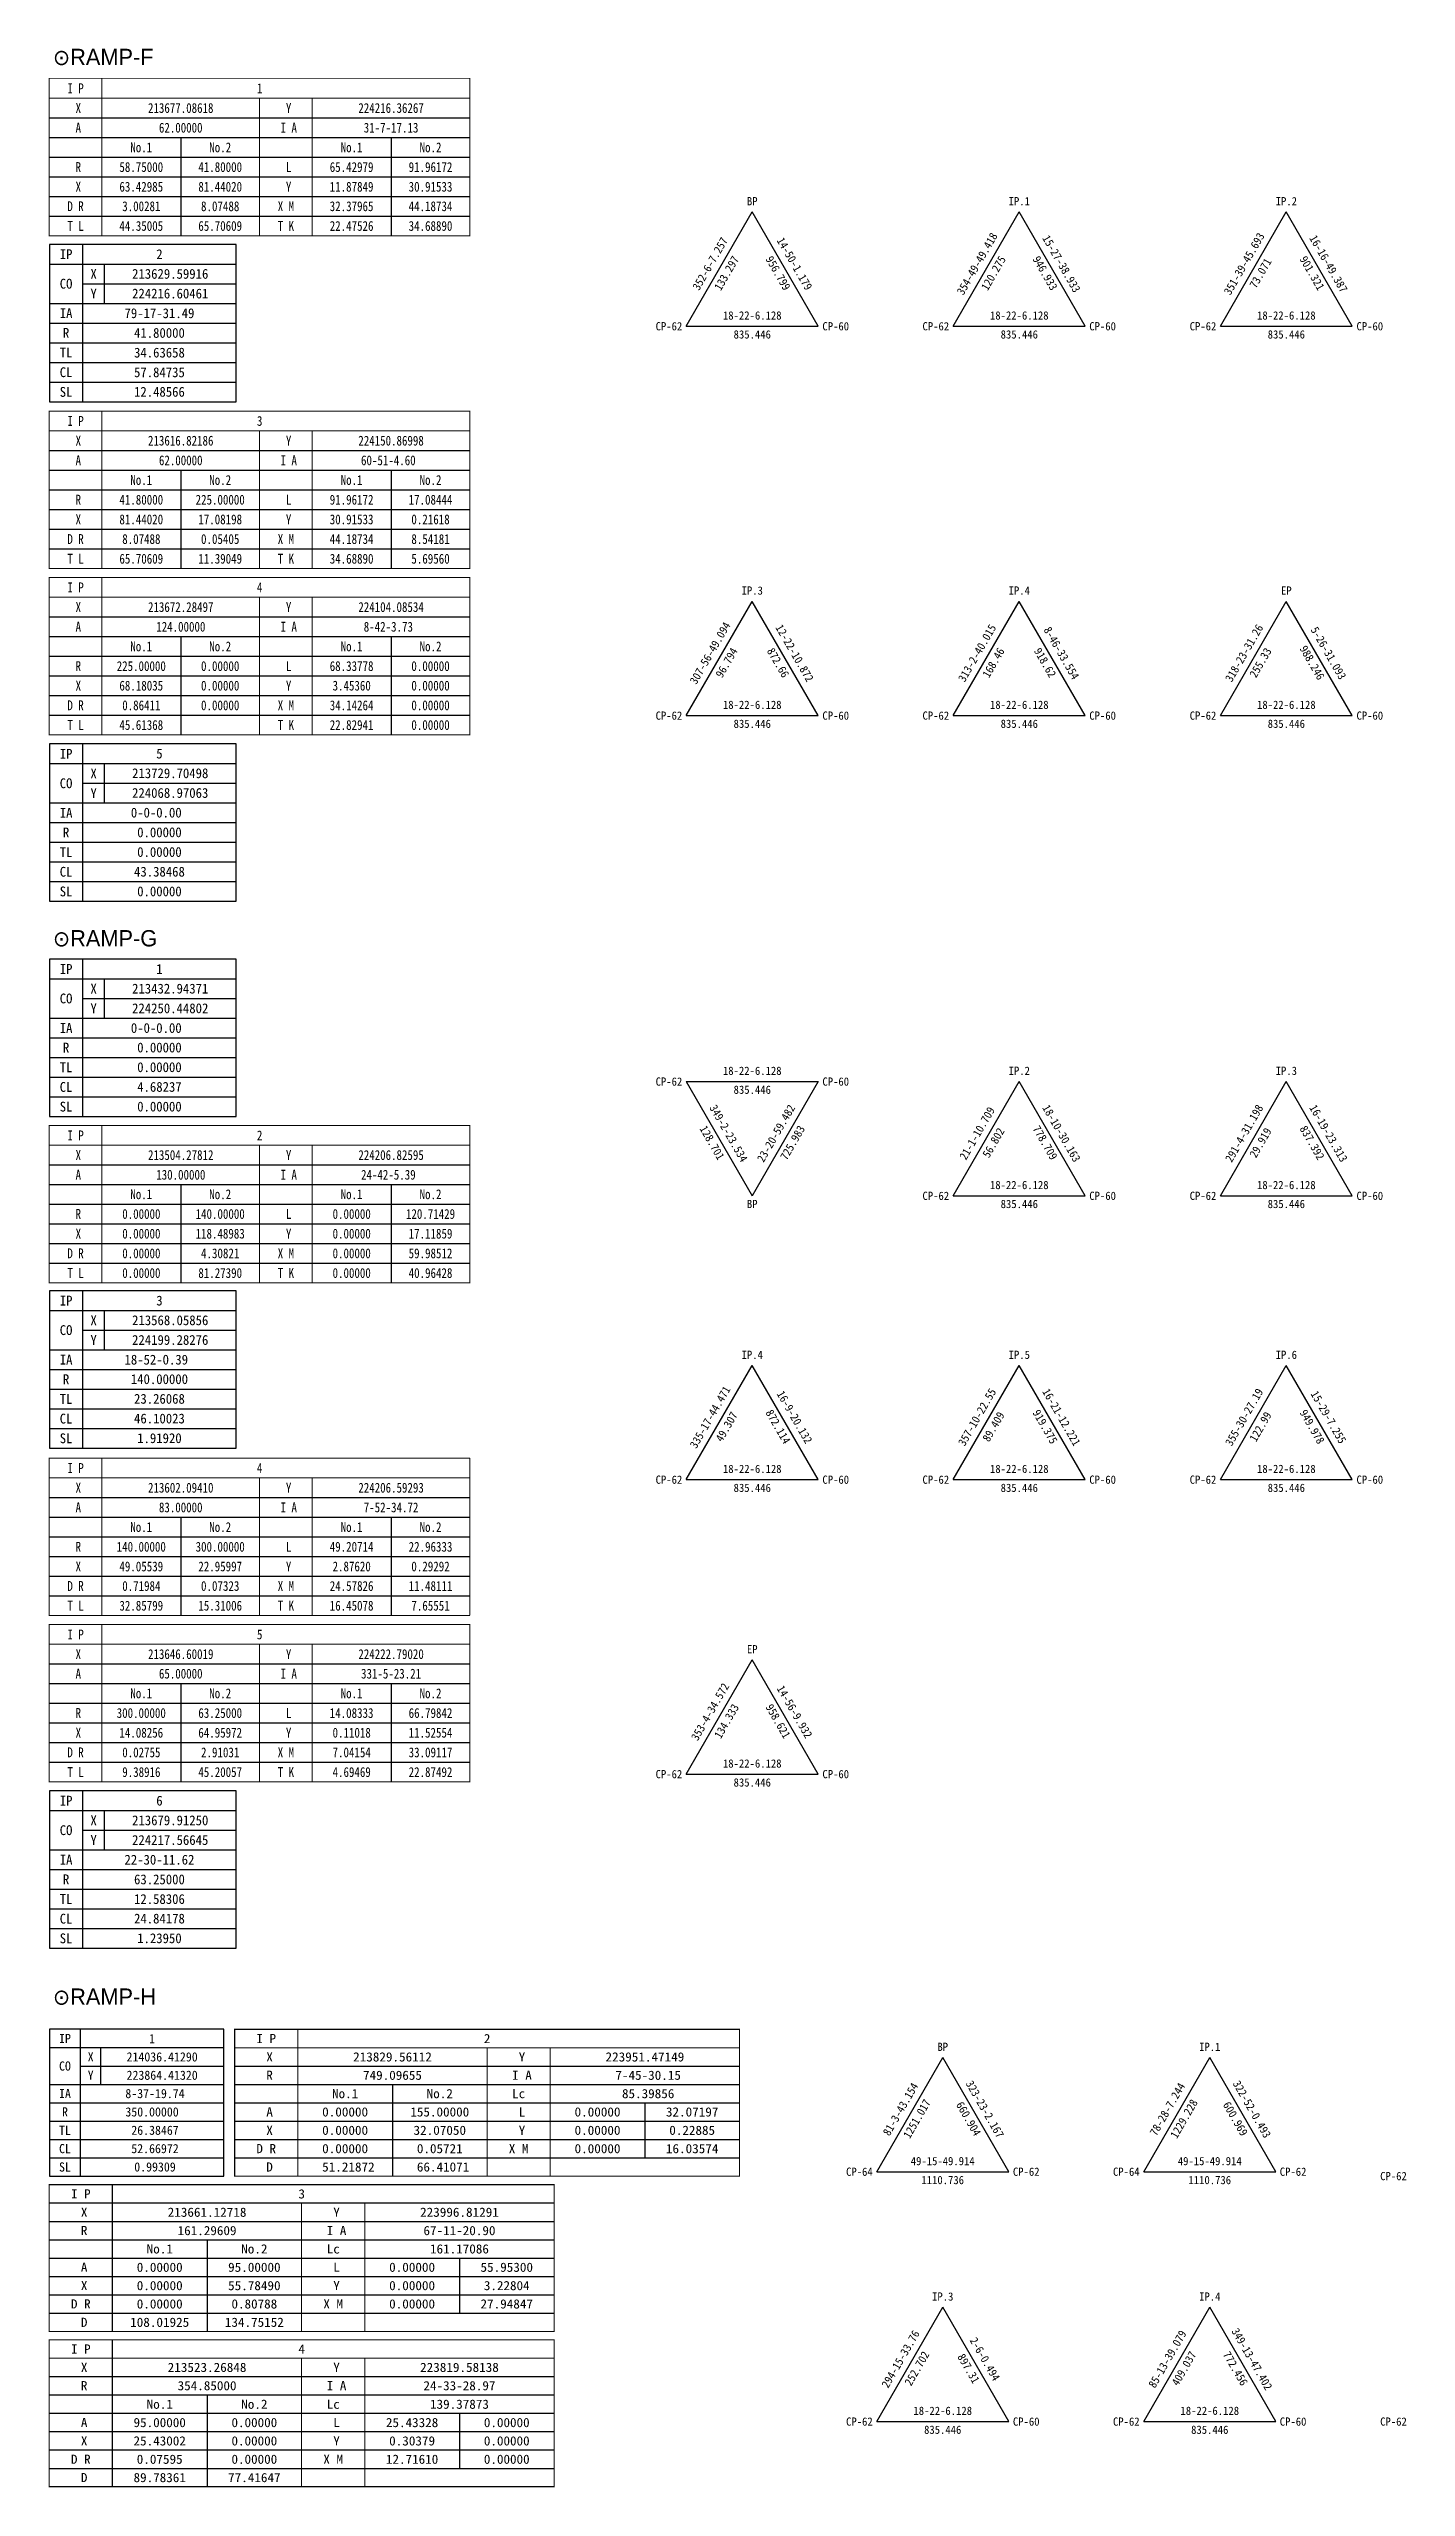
# Model space of a CAD drawing. Extents: x -2894 to -714, y 147 to 1611.
# Drawn here: x -2894 to -2087, y 162 to 1611 of the extents above; entities that cross this region are included whole.
import ezdxf
from ezdxf.enums import TextEntityAlignment as Align

# ---------------------------------------------------------------- set-up
doc = ezdxf.new("R2010")
doc.units = 0
doc.header["$MEASUREMENT"] = 0
for name, color, linetype in [('CA-ALGN-TBSM', 2, 'CONTINUOUS'), ('CA-DIML', 1, 'CONTINUOUS'), ('CA-DIMT', 3, 'CONTINUOUS'), ('CA-TABL-LIN1', 4, 'CONTINUOUS'), ('CA-TABL-LIN2', 1, 'CONTINUOUS'), ('CA-TABL-TEX2', 3, 'CONTINUOUS'), ('CZ-TEX1', 6, 'CONTINUOUS')]:
    doc.layers.add(name, color=color, linetype=linetype)
doc.styles.add('GHS', font='DotumChe.ttf')
doc.styles.add('GTXT', font='DotumChe.ttf')

msp = doc.modelspace()

# ---------------------------------------------------------------- texts
at = {"layer": 'CA-DIMT', "style": 'GHS'}
for s, p in [('BP', (-2476.1, 1516.6)), ('IP.1', (-2317.4, 1516.6)), ('IP.2', (-2158.7, 1516.6)), ('18-22-6.128', (-2476.1, 1448.7)), ('18-22-6.128', (-2317.4, 1448.7)), ('18-22-6.128', (-2158.7, 1448.7)), ('IP.3', (-2476.1, 1285.2)), ('IP.4', (-2317.4, 1285.2)), ('EP', (-2158.7, 1285.2)), ('18-22-6.128', (-2476.1, 1217.3)), ('18-22-6.128', (-2317.4, 1217.3)), ('18-22-6.128', (-2158.7, 1217.3)), ('18-22-6.128', (-2476.1, 999.8)), ('IP.2', (-2317.4, 999.8)), ('IP.3', (-2158.7, 999.8)), ('18-22-6.128', (-2317.4, 931.9)), ('18-22-6.128', (-2158.7, 931.9)), ('IP.4', (-2476.1, 831)), ('IP.5', (-2317.4, 831)), ('IP.6', (-2158.7, 831)), ('18-22-6.128', (-2476.1, 763.2)), ('18-22-6.128', (-2317.4, 763.2)), ('18-22-6.128', (-2158.7, 763.2)), ('EP', (-2476.1, 656)), ('18-22-6.128', (-2476.1, 588.1)), ('BP', (-2362.9, 419.7)), ('IP.1', (-2204.2, 419.7)), ('49-15-49.914', (-2362.9, 351.8)), ('49-15-49.914', (-2204.2, 351.8)), ('IP.3', (-2362.9, 271.3)), ('IP.4', (-2204.2, 271.3)), ('18-22-6.128', (-2362.9, 203.4)), ('18-22-6.128', (-2204.2, 203.4))]:
    msp.add_text(s, height=4.9, dxfattribs=at).set_placement(p, align=Align.BOTTOM_CENTER)
for s, rotation, p in [('352-6-7.257', 60, (-2497.8, 1481.4)), ('14-50-1.179', 300, (-2454.3, 1481.4)), ('354-49-49.418', 60, (-2339.1, 1481.4)), ('15-27-38.933', 300, (-2295.7, 1481.4)), ('351-39-45.693', 60, (-2180.4, 1481.4)), ('16-16-49.387', 300, (-2137, 1481.4)), ('307-56-49.094', 60, (-2497.8, 1250)), ('12-22-10.872', 300, (-2454.3, 1250)), ('313-2-40.015', 60, (-2339.1, 1250)), ('8-46-33.554', 300, (-2295.7, 1250)), ('318-23-31.26', 60, (-2180.4, 1250)), ('5-26-31.093', 300, (-2137, 1250)), ('349-2-23.534', 300, (-2493.5, 964.6)), ('23-20-59.482', 60, (-2458.6, 964.6)), ('21-1-10.709', 60, (-2339.1, 964.6)), ('18-10-30.163', 300, (-2295.7, 964.6)), ('291-4-31.198', 60, (-2180.4, 964.6)), ('16-19-23.313', 300, (-2137, 964.6)), ('335-17-44.471', 60, (-2497.8, 795.9)), ('16-9-20.132', 300, (-2454.3, 795.9)), ('357-10-22.55', 60, (-2339.1, 795.9)), ('16-21-12.221', 300, (-2295.7, 795.9)), ('355-30-27.19', 60, (-2180.4, 795.9)), ('15-29-7.255', 300, (-2137, 795.9)), ('353-4-34.572', 60, (-2497.8, 620.8)), ('14-56-9.932', 300, (-2454.3, 620.8)), ('81-3-43.154', 60, (-2384.6, 384.6)), ('323-23-2.167', 300, (-2341.2, 384.6)), ('78-28-7.244', 60, (-2226, 384.6)), ('322-52-0.493', 300, (-2182.5, 384.6)), ('294-15-33.76', 60, (-2384.6, 236.1)), ('2-6-0.494', 300, (-2341.2, 236.1)), ('85-13-39.079', 60, (-2226, 236.1)), ('349-13-47.402', 300, (-2182.5, 236.1))]:
    msp.add_text(s, height=4.9, rotation=rotation, dxfattribs=at).set_placement(p, align=Align.BOTTOM_CENTER)
for s, rotation, p in [('133.297', 60, (-2493.5, 1479)), ('956.799', 300, (-2458.6, 1479)), ('120.275', 60, (-2334.9, 1479)), ('946.933', 300, (-2299.9, 1479)), ('73.071', 60, (-2176.2, 1479)), ('901.321', 300, (-2141.2, 1479)), ('96.794', 60, (-2493.5, 1247.5)), ('872.66', 300, (-2458.6, 1247.5)), ('168.46', 60, (-2334.9, 1247.5)), ('918.62', 300, (-2299.9, 1247.5)), ('255.33', 60, (-2176.2, 1247.5)), ('988.246', 300, (-2141.2, 1247.5)), ('725.983', 60, (-2454.3, 962.2)), ('778.709', 300, (-2299.9, 962.2)), ('837.392', 300, (-2141.2, 962.2)), ('128.701', 300, (-2497.8, 962.2)), ('56.802', 60, (-2334.9, 962.2)), ('29.919', 60, (-2176.2, 962.2)), ('49.307', 60, (-2493.5, 793.4)), ('872.114', 300, (-2458.6, 793.4)), ('89.409', 60, (-2334.9, 793.4)), ('919.375', 300, (-2299.9, 793.4)), ('122.99', 60, (-2176.2, 793.4)), ('949.978', 300, (-2141.2, 793.4)), ('134.333', 60, (-2493.5, 618.4)), ('958.621', 300, (-2458.6, 618.4)), ('1251.017', 60, (-2380.4, 382.1)), ('1229.228', 60, (-2221.7, 382.1)), ('660.904', 300, (-2345.4, 382.1)), ('600.969', 300, (-2186.8, 382.1)), ('252.702', 60, (-2380.4, 233.7)), ('897.31', 300, (-2345.4, 233.7)), ('409.037', 60, (-2221.7, 233.7)), ('772.456', 300, (-2186.8, 233.7))]:
    msp.add_text(s, height=4.9, rotation=rotation, dxfattribs=at).set_placement(p, align=Align.TOP_CENTER)
for s, p in [('CP-62', (-2517.7, 1446.2)), ('CP-62', (-2359.1, 1446.2)), ('CP-62', (-2200.3, 1446.2)), ('CP-62', (-2517.7, 1214.8)), ('CP-62', (-2359.1, 1214.8)), ('CP-62', (-2200.3, 1214.8)), ('CP-62', (-2517.7, 997.3)), ('CP-62', (-2359.1, 929.4)), ('CP-62', (-2200.3, 929.4)), ('CP-62', (-2517.7, 760.7)), ('CP-62', (-2359.1, 760.7)), ('CP-62', (-2200.3, 760.7)), ('CP-62', (-2517.7, 585.7)), ('CP-64', (-2404.5, 349.4)), ('CP-64', (-2245.9, 349.4)), ('CP-62', (-2087.1, 346.8)), ('CP-62', (-2404.5, 200.9)), ('CP-62', (-2245.9, 200.9)), ('CP-62', (-2087.1, 200.9))]:
    msp.add_text(s, height=4.9, dxfattribs=at).set_placement(p, align=Align.MIDDLE_RIGHT)
for s, p in [('835.446', (-2476.1, 1443.8)), ('835.446', (-2317.4, 1443.8)), ('835.446', (-2158.7, 1443.8)), ('835.446', (-2476.1, 1212.4)), ('835.446', (-2317.4, 1212.4)), ('835.446', (-2158.7, 1212.4)), ('835.446', (-2476.1, 994.9)), ('BP', (-2476.1, 927)), ('835.446', (-2317.4, 927)), ('835.446', (-2158.7, 927)), ('835.446', (-2476.1, 758.3)), ('835.446', (-2317.4, 758.3)), ('835.446', (-2158.7, 758.3)), ('835.446', (-2476.1, 583.2)), ('1110.736', (-2362.9, 346.9)), ('1110.736', (-2204.2, 346.9)), ('835.446', (-2362.9, 198.5)), ('835.446', (-2204.2, 198.5))]:
    msp.add_text(s, height=4.9, dxfattribs=at).set_placement(p, align=Align.TOP_CENTER)
for s, p in [('CP-60', (-2434.4, 1446.2)), ('CP-60', (-2275.8, 1446.2)), ('CP-60', (-2117, 1446.2)), ('CP-60', (-2434.4, 1214.8)), ('CP-60', (-2275.8, 1214.8)), ('CP-60', (-2117, 1214.8)), ('CP-60', (-2434.4, 997.3)), ('CP-60', (-2275.8, 929.4)), ('CP-60', (-2117, 929.4)), ('CP-60', (-2434.4, 760.7)), ('CP-60', (-2275.8, 760.7)), ('CP-60', (-2117, 760.7)), ('CP-60', (-2434.4, 585.7)), ('CP-62', (-2321.2, 349.4)), ('CP-62', (-2162.6, 349.4)), ('CP-60', (-2321.2, 200.9)), ('CP-60', (-2162.6, 200.9))]:
    msp.add_text(s, height=4.9, dxfattribs=at).set_placement(p, align=Align.MIDDLE_LEFT)
at = {"layer": 'CA-TABL-TEX2', "style": 'GHS'}
for s, height, rotation, width, p, p2 in [('I P', 5.84, 0.0001, 0.814887, (-2883.1, 1584.7), (-2873.4, 1584.7)), ('1', 5.84, 0.0001, 0.814887, (-2770.5, 1584.7), (-2767.2, 1584.7)), (' A', 5.84, 0.0001, 0.814887, (-2881.5, 1561.3), (-2875, 1561.3)), (' X', 5.84, 0.0001, 0.814887, (-2881.5, 1573), (-2875, 1573)), ('213677.08618', 5.844, 0.0001, 0.814887, (-2835.2, 1573), (-2796.3, 1573)), ('62.00000', 5.84, 0.0001, 0.814887, (-2828.7, 1561.3), (-2802.8, 1561.3)), (' I A', 5.84, 0.0001, 0.814887, (-2759.7, 1561.3), (-2746.7, 1561.3)), (' Y', 5.84, 0.0001, 0.814887, (-2756.5, 1573), (-2750, 1573)), ('224216.36267', 5.844, 0.0001, 0.814887, (-2710.2, 1573), (-2671.3, 1573)), ('31-7-17.13', 5.84, 0.0001, 0.814887, (-2707, 1561.3), (-2674.5, 1561.3)), ('No.1', 5.84, 0.0001, 0.814887, (-2845.7, 1549.6), (-2832.7, 1549.6)), ('No.2', 5.84, 0.0001, 0.814887, (-2798.8, 1549.6), (-2785.8, 1549.6)), ('No.1', 5.84, 0.0001, 0.814887, (-2720.7, 1549.6), (-2707.7, 1549.6)), ('No.2', 5.84, 0.0001, 0.814887, (-2673.8, 1549.6), (-2660.8, 1549.6)), (' R', 5.84, 0.0001, 0.814887, (-2881.5, 1537.9), (-2875, 1537.9)), ('58.75000', 5.84, 0.0001, 0.814887, (-2852.2, 1537.9), (-2826.2, 1537.9)), ('41.80000', 5.84, 0.0001, 0.814887, (-2805.3, 1537.9), (-2779.3, 1537.9)), (' L', 5.84, 0.0001, 0.814887, (-2756.5, 1537.9), (-2750, 1537.9)), ('65.42979', 5.84, 0.0001, 0.814887, (-2727.2, 1537.9), (-2701.2, 1537.9)), ('91.96172', 5.84, 0.0001, 0.814887, (-2680.3, 1537.9), (-2654.3, 1537.9)), (' X', 5.84, 0.0001, 0.814887, (-2881.5, 1526.2), (-2875, 1526.2)), ('63.42985', 5.84, 0.0001, 0.814887, (-2852.2, 1526.2), (-2826.2, 1526.2)), ('81.44020', 5.84, 0.0001, 0.814887, (-2805.3, 1526.2), (-2779.3, 1526.2)), (' Y', 5.84, 0.0001, 0.814887, (-2756.5, 1526.2), (-2750, 1526.2)), ('11.87849', 5.84, 0.0001, 0.814887, (-2727.2, 1526.2), (-2701.2, 1526.2)), ('30.91533', 5.84, 0.0001, 0.814887, (-2680.3, 1526.2), (-2654.3, 1526.2)), ('T L', 5.84, 0.0001, 0.814887, (-2883.1, 1502.9), (-2873.4, 1502.9)), ('D R', 5.84, 0.0001, 0.814887, (-2883.1, 1514.6), (-2873.4, 1514.6)), ('44.35005', 5.84, 0.0001, 0.814887, (-2852.2, 1502.9), (-2826.2, 1502.9)), ('3.00281', 5.84, 0.0001, 0.814887, (-2850.5, 1514.6), (-2827.8, 1514.6)), ('65.70609', 5.84, 0.0001, 0.814887, (-2805.3, 1502.9), (-2779.3, 1502.9)), ('8.07488', 5.84, 0.0001, 0.814887, (-2803.7, 1514.6), (-2780.9, 1514.6)), ('X M', 5.84, 0.0001, 0.814887, (-2758.1, 1514.6), (-2748.4, 1514.6)), ('T K', 5.84, 0.0001, 0.814887, (-2758.1, 1502.9), (-2748.4, 1502.9)), ('32.37965', 5.84, 0.0001, 0.814887, (-2727.2, 1514.6), (-2701.2, 1514.6)), ('22.47526', 5.84, 0.0001, 0.814887, (-2727.2, 1502.9), (-2701.2, 1502.9)), ('44.18734', 5.84, 0.0001, 0.814887, (-2680.3, 1514.6), (-2654.3, 1514.6)), ('34.68890', 5.84, 0.0001, 0.814887, (-2680.3, 1502.9), (-2654.3, 1502.9)), ('I P', 5.84, 0.0001, 0.814887, (-2883.1, 1387), (-2873.4, 1387)), ('3', 5.84, 0.0001, 0.814887, (-2770.5, 1387), (-2767.2, 1387)), (' X', 5.84, 0.0001, 0.814887, (-2881.5, 1375.3), (-2875, 1375.3)), ('213616.82186', 5.844, 0.0001, 0.814887, (-2835.2, 1375.3), (-2796.3, 1375.3)), (' Y', 5.84, 0.0001, 0.814887, (-2756.5, 1375.3), (-2750, 1375.3)), ('224150.86998', 5.844, 0.0001, 0.814887, (-2710.2, 1375.3), (-2671.3, 1375.3)), (' A', 5.84, 0.0001, 0.814887, (-2881.5, 1363.6), (-2875, 1363.6)), ('62.00000', 5.84, 0.0001, 0.814887, (-2828.7, 1363.6), (-2802.8, 1363.6)), (' I A', 5.84, 0.0001, 0.814887, (-2759.7, 1363.6), (-2746.7, 1363.6)), ('60-51-4.60 ', 5.844, 0.0001, 0.814887, (-2708.6, 1363.6), (-2672.9, 1363.6)), ('No.1', 5.84, 0.0001, 0.814887, (-2845.7, 1351.9), (-2832.7, 1351.9)), ('No.2', 5.84, 0.0001, 0.814887, (-2798.8, 1351.9), (-2785.8, 1351.9)), ('No.1', 5.84, 0.0001, 0.814887, (-2720.7, 1351.9), (-2707.7, 1351.9)), ('No.2', 5.84, 0.0001, 0.814887, (-2673.8, 1351.9), (-2660.8, 1351.9)), (' X', 5.84, 0.0001, 0.814887, (-2881.5, 1328.5), (-2875, 1328.5)), (' R', 5.84, 0.0001, 0.814887, (-2881.5, 1340.2), (-2875, 1340.2)), ('41.80000', 5.84, 0.0001, 0.814887, (-2852.2, 1340.2), (-2826.2, 1340.2)), ('81.44020', 5.84, 0.0001, 0.814887, (-2852.2, 1328.5), (-2826.2, 1328.5)), ('225.00000', 5.84, 0.0001, 0.814887, (-2806.9, 1340.2), (-2777.7, 1340.2)), ('17.08198', 5.84, 0.0001, 0.814887, (-2805.3, 1328.5), (-2779.3, 1328.5)), (' Y', 5.84, 0.0001, 0.814887, (-2756.5, 1328.5), (-2750, 1328.5)), (' L', 5.84, 0.0001, 0.814887, (-2756.5, 1340.2), (-2750, 1340.2)), ('30.91533', 5.84, 0.0001, 0.814887, (-2727.2, 1328.5), (-2701.2, 1328.5)), ('91.96172', 5.84, 0.0001, 0.814887, (-2727.2, 1340.2), (-2701.2, 1340.2)), ('17.08444', 5.84, 0.0001, 0.814887, (-2680.3, 1340.2), (-2654.3, 1340.2)), ('0.21618', 5.84, 0.0001, 0.814887, (-2678.7, 1328.5), (-2655.9, 1328.5)), ('D R', 5.84, 0.0001, 0.814887, (-2883.1, 1316.8), (-2873.4, 1316.8)), ('8.07488', 5.84, 0.0001, 0.814887, (-2850.5, 1316.8), (-2827.8, 1316.8)), ('0.05405', 5.84, 0.0001, 0.814887, (-2803.7, 1316.8), (-2780.9, 1316.8)), ('X M', 5.84, 0.0001, 0.814887, (-2758.1, 1316.8), (-2748.4, 1316.8)), ('44.18734', 5.84, 0.0001, 0.814887, (-2727.2, 1316.8), (-2701.2, 1316.8)), ('8.54181', 5.84, 0.0001, 0.814887, (-2678.7, 1316.8), (-2655.9, 1316.8)), ('T L', 5.84, 0.0001, 0.814887, (-2883.1, 1305.1), (-2873.4, 1305.1)), ('65.70609', 5.84, 0.0001, 0.814887, (-2852.2, 1305.1), (-2826.2, 1305.1)), ('11.39049', 5.84, 0.0001, 0.814887, (-2805.3, 1305.1), (-2779.3, 1305.1)), ('T K', 5.84, 0.0001, 0.814887, (-2758.1, 1305.1), (-2748.4, 1305.1)), ('34.68890', 5.84, 0.0001, 0.814887, (-2727.2, 1305.1), (-2701.2, 1305.1)), ('5.69560', 5.84, 0.0001, 0.814887, (-2678.7, 1305.1), (-2655.9, 1305.1)), ('I P', 5.84, 0.0001, 0.814887, (-2883.1, 1288.1), (-2873.4, 1288.1)), ('4', 5.84, 0.0001, 0.814887, (-2770.5, 1288.1), (-2767.2, 1288.1)), (' X', 5.84, 0.0001, 0.814887, (-2881.5, 1276.4), (-2875, 1276.4)), ('213672.28497', 5.844, 0.0001, 0.814887, (-2835.2, 1276.4), (-2796.3, 1276.4)), (' Y', 5.84, 0.0001, 0.814887, (-2756.5, 1276.4), (-2750, 1276.4)), ('224104.08534', 5.844, 0.0001, 0.814887, (-2710.2, 1276.4), (-2671.3, 1276.4)), (' A', 5.84, 0.0001, 0.814887, (-2881.5, 1264.7), (-2875, 1264.7)), ('124.00000', 5.84, 0.0001, 0.814887, (-2830.3, 1264.7), (-2801.1, 1264.7)), (' I A', 5.84, 0.0001, 0.814887, (-2759.7, 1264.7), (-2746.7, 1264.7)), ('8-42-3.73 ', 5.84, 0.0001, 0.814887, (-2707, 1264.7), (-2674.5, 1264.7)), (' R', 5.84, 0.0001, 0.814887, (-2881.5, 1241.3), (-2875, 1241.3)), ('225.00000', 5.84, 0.0001, 0.814887, (-2853.8, 1241.3), (-2824.6, 1241.3)), ('No.1', 5.84, 0.0001, 0.814887, (-2845.7, 1253), (-2832.7, 1253)), ('0.00000', 5.84, 0.0001, 0.814887, (-2803.7, 1241.3), (-2780.9, 1241.3)), ('No.2', 5.84, 0.0001, 0.814887, (-2798.8, 1253), (-2785.8, 1253)), (' L', 5.84, 0.0001, 0.814887, (-2756.5, 1241.3), (-2750, 1241.3)), ('68.33778', 5.84, 0.0001, 0.814887, (-2727.2, 1241.3), (-2701.2, 1241.3)), ('No.1', 5.84, 0.0001, 0.814887, (-2720.7, 1253), (-2707.7, 1253)), ('0.00000', 5.84, 0.0001, 0.814887, (-2678.7, 1241.3), (-2655.9, 1241.3)), ('No.2', 5.84, 0.0001, 0.814887, (-2673.8, 1253), (-2660.8, 1253)), (' X', 5.84, 0.0001, 0.814887, (-2881.5, 1229.7), (-2875, 1229.7)), ('68.18035', 5.84, 0.0001, 0.814887, (-2852.2, 1229.7), (-2826.2, 1229.7)), ('0.00000', 5.84, 0.0001, 0.814887, (-2803.7, 1229.7), (-2780.9, 1229.7)), (' Y', 5.84, 0.0001, 0.814887, (-2756.5, 1229.7), (-2750, 1229.7)), ('3.45360', 5.84, 0.0001, 0.814887, (-2725.5, 1229.7), (-2702.8, 1229.7)), ('0.00000', 5.84, 0.0001, 0.814887, (-2678.7, 1229.7), (-2655.9, 1229.7)), ('D R', 5.84, 0.0001, 0.814887, (-2883.1, 1218), (-2873.4, 1218)), ('0.86411', 5.84, 0.0001, 0.814887, (-2850.5, 1218), (-2827.8, 1218)), ('0.00000', 5.84, 0.0001, 0.814887, (-2803.7, 1218), (-2780.9, 1218)), ('X M', 5.84, 0.0001, 0.814887, (-2758.1, 1218), (-2748.4, 1218)), ('34.14264', 5.84, 0.0001, 0.814887, (-2727.2, 1218), (-2701.2, 1218)), ('0.00000', 5.84, 0.0001, 0.814887, (-2678.7, 1218), (-2655.9, 1218)), ('T L', 5.84, 0.0001, 0.814887, (-2883.1, 1206.3), (-2873.4, 1206.3)), ('45.61368', 5.84, 0.0001, 0.814887, (-2852.2, 1206.3), (-2826.2, 1206.3)), ('T K', 5.84, 0.0001, 0.814887, (-2758.1, 1206.3), (-2748.4, 1206.3)), ('22.82941', 5.84, 0.0001, 0.814887, (-2727.2, 1206.3), (-2701.2, 1206.3)), ('0.00000', 5.84, 0.0001, 0.814887, (-2678.7, 1206.3), (-2655.9, 1206.3)), ('I P', 5.84, 0.0001, 0.814887, (-2883.1, 962.4), (-2873.4, 962.4)), (' X', 5.84, 0.0001, 0.814887, (-2881.5, 950.7), (-2875, 950.7)), ('213504.27812', 5.844, 0.0001, 0.814887, (-2835.2, 950.7), (-2796.3, 950.7)), ('2', 5.84, 0.0001, 0.814887, (-2770.5, 962.4), (-2767.2, 962.4)), (' Y', 5.84, 0.0001, 0.814887, (-2756.5, 950.7), (-2750, 950.7)), ('224206.82595', 5.844, 0.0001, 0.814887, (-2710.2, 950.7), (-2671.3, 950.7)), (' A', 5.84, 0.0001, 0.814887, (-2881.5, 939), (-2875, 939)), ('130.00000', 5.84, 0.0001, 0.814887, (-2830.3, 939), (-2801.1, 939)), (' I A', 5.84, 0.0001, 0.814887, (-2759.7, 939), (-2746.7, 939)), ('24-42-5.39 ', 5.844, 0.0001, 0.814887, (-2708.6, 939), (-2672.9, 939)), ('No.1', 5.84, 0.0001, 0.814887, (-2845.7, 927.4), (-2832.7, 927.4)), ('No.2', 5.84, 0.0001, 0.814887, (-2798.8, 927.4), (-2785.8, 927.4)), ('No.1', 5.84, 0.0001, 0.814887, (-2720.7, 927.4), (-2707.7, 927.4)), ('No.2', 5.84, 0.0001, 0.814887, (-2673.8, 927.4), (-2660.8, 927.4)), (' R', 5.84, 0.0001, 0.814887, (-2881.5, 915.7), (-2875, 915.7)), ('0.00000', 5.84, 0.0001, 0.814887, (-2850.5, 915.7), (-2827.8, 915.7)), ('140.00000', 5.84, 0.0001, 0.814887, (-2806.9, 915.7), (-2777.7, 915.7)), (' L', 5.84, 0.0001, 0.814887, (-2756.5, 915.7), (-2750, 915.7)), ('0.00000', 5.84, 0.0001, 0.814887, (-2725.5, 915.7), (-2702.8, 915.7)), ('120.71429', 5.84, 0.0001, 0.814887, (-2681.9, 915.7), (-2652.7, 915.7)), (' X', 5.84, 0.0001, 0.814887, (-2881.5, 904), (-2875, 904)), ('0.00000', 5.84, 0.0001, 0.814887, (-2850.5, 904), (-2827.8, 904)), ('118.48983', 5.84, 0.0001, 0.814887, (-2806.9, 904), (-2777.7, 904)), (' Y', 5.84, 0.0001, 0.814887, (-2756.5, 904), (-2750, 904)), ('0.00000', 5.84, 0.0001, 0.814887, (-2725.5, 904), (-2702.8, 904)), ('17.11859', 5.84, 0.0001, 0.814887, (-2680.3, 904), (-2654.3, 904)), ('T L', 5.84, 0.0001, 0.814887, (-2883.1, 880.6), (-2873.4, 880.6)), ('D R', 5.84, 0.0001, 0.814887, (-2883.1, 892.3), (-2873.4, 892.3)), ('0.00000', 5.84, 0.0001, 0.814887, (-2850.5, 892.3), (-2827.8, 892.3)), ('0.00000', 5.84, 0.0001, 0.814887, (-2850.5, 880.6), (-2827.8, 880.6)), ('81.27390', 5.84, 0.0001, 0.814887, (-2805.3, 880.6), (-2779.3, 880.6)), ('4.30821', 5.84, 0.0001, 0.814887, (-2803.7, 892.3), (-2780.9, 892.3)), ('X M', 5.84, 0.0001, 0.814887, (-2758.1, 892.3), (-2748.4, 892.3)), ('T K', 5.84, 0.0001, 0.814887, (-2758.1, 880.6), (-2748.4, 880.6)), ('0.00000', 5.84, 0.0001, 0.814887, (-2725.5, 892.3), (-2702.8, 892.3)), ('0.00000', 5.84, 0.0001, 0.814887, (-2725.5, 880.6), (-2702.8, 880.6)), ('59.98512', 5.84, 0.0001, 0.814887, (-2680.3, 892.3), (-2654.3, 892.3)), ('40.96428', 5.84, 0.0001, 0.814887, (-2680.3, 880.6), (-2654.3, 880.6)), ('I P', 5.84, 0.0001, 0.814887, (-2883.1, 764.7), (-2873.4, 764.7)), ('4', 5.84, 0.0001, 0.814887, (-2770.5, 764.7), (-2767.2, 764.7)), (' X', 5.84, 0.0001, 0.814887, (-2881.5, 753), (-2875, 753)), ('213602.09410', 5.844, 0.0001, 0.814887, (-2835.2, 753), (-2796.3, 753)), (' Y', 5.84, 0.0001, 0.814887, (-2756.5, 753), (-2750, 753)), ('224206.59293', 5.844, 0.0001, 0.814887, (-2710.2, 753), (-2671.3, 753)), (' A', 5.84, 0.0001, 0.814887, (-2881.5, 741.3), (-2875, 741.3)), ('83.00000', 5.84, 0.0001, 0.814887, (-2828.7, 741.3), (-2802.8, 741.3)), (' I A', 5.84, 0.0001, 0.814887, (-2759.7, 741.3), (-2746.7, 741.3)), ('7-52-34.72', 5.84, 0.0001, 0.814887, (-2707, 741.3), (-2674.5, 741.3)), ('No.1', 5.84, 0.0001, 0.814887, (-2845.7, 729.6), (-2832.7, 729.6)), ('No.2', 5.84, 0.0001, 0.814887, (-2798.8, 729.6), (-2785.8, 729.6)), ('No.1', 5.84, 0.0001, 0.814887, (-2720.7, 729.6), (-2707.7, 729.6)), ('No.2', 5.84, 0.0001, 0.814887, (-2673.8, 729.6), (-2660.8, 729.6)), (' X', 5.84, 0.0001, 0.814887, (-2881.5, 706.2), (-2875, 706.2)), (' R', 5.84, 0.0001, 0.814887, (-2881.5, 717.9), (-2875, 717.9)), ('140.00000', 5.84, 0.0001, 0.814887, (-2853.8, 717.9), (-2824.6, 717.9)), ('49.05539', 5.84, 0.0001, 0.814887, (-2852.2, 706.2), (-2826.2, 706.2)), ('300.00000', 5.84, 0.0001, 0.814887, (-2806.9, 717.9), (-2777.7, 717.9)), ('22.95997', 5.84, 0.0001, 0.814887, (-2805.3, 706.2), (-2779.3, 706.2)), (' Y', 5.84, 0.0001, 0.814887, (-2756.5, 706.2), (-2750, 706.2)), (' L', 5.84, 0.0001, 0.814887, (-2756.5, 717.9), (-2750, 717.9)), ('49.20714', 5.84, 0.0001, 0.814887, (-2727.2, 717.9), (-2701.2, 717.9)), ('2.87620', 5.84, 0.0001, 0.814887, (-2725.5, 706.2), (-2702.8, 706.2)), ('22.96333', 5.84, 0.0001, 0.814887, (-2680.3, 717.9), (-2654.3, 717.9)), ('0.29292', 5.84, 0.0001, 0.814887, (-2678.7, 706.2), (-2655.9, 706.2)), ('D R', 5.84, 0.0001, 0.814887, (-2883.1, 694.6), (-2873.4, 694.6)), ('0.71984', 5.84, 0.0001, 0.814887, (-2850.5, 694.6), (-2827.8, 694.6)), ('0.07323', 5.84, 0.0001, 0.814887, (-2803.7, 694.6), (-2780.9, 694.6)), ('X M', 5.84, 0.0001, 0.814887, (-2758.1, 694.6), (-2748.4, 694.6)), ('24.57826', 5.84, 0.0001, 0.814887, (-2727.2, 694.6), (-2701.2, 694.6)), ('11.48111', 5.84, 0.0001, 0.814887, (-2680.3, 694.6), (-2654.3, 694.6)), ('T L', 5.84, 0.0001, 0.814887, (-2883.1, 682.9), (-2873.4, 682.9)), ('32.85799', 5.84, 0.0001, 0.814887, (-2852.2, 682.9), (-2826.2, 682.9)), ('15.31006', 5.84, 0.0001, 0.814887, (-2805.3, 682.9), (-2779.3, 682.9)), ('T K', 5.84, 0.0001, 0.814887, (-2758.1, 682.9), (-2748.4, 682.9)), ('16.45078', 5.84, 0.0001, 0.814887, (-2727.2, 682.9), (-2701.2, 682.9)), ('7.65551', 5.84, 0.0001, 0.814887, (-2678.7, 682.9), (-2655.9, 682.9)), ('I P', 5.84, 0.0001, 0.814887, (-2883.1, 665.8), (-2873.4, 665.8)), ('5', 5.84, 0.0001, 0.814887, (-2770.5, 665.8), (-2767.2, 665.8)), (' X', 5.84, 0.0001, 0.814887, (-2881.5, 654.1), (-2875, 654.1)), ('213646.60019', 5.844, 0.0001, 0.814887, (-2835.2, 654.1), (-2796.3, 654.1)), (' Y', 5.84, 0.0001, 0.814887, (-2756.5, 654.1), (-2750, 654.1)), ('224222.79020', 5.844, 0.0001, 0.814887, (-2710.2, 654.1), (-2671.3, 654.1)), (' A', 5.84, 0.0001, 0.814887, (-2881.5, 642.5), (-2875, 642.5)), ('65.00000', 5.84, 0.0001, 0.814887, (-2828.7, 642.5), (-2802.8, 642.5)), (' I A', 5.84, 0.0001, 0.814887, (-2759.7, 642.5), (-2746.7, 642.5)), ('331-5-23.21', 5.844, 0.0001, 0.814887, (-2708.6, 642.5), (-2672.9, 642.5)), (' R', 5.84, 0.0001, 0.814887, (-2881.5, 619.1), (-2875, 619.1)), ('300.00000', 5.84, 0.0001, 0.814887, (-2853.8, 619.1), (-2824.6, 619.1)), ('No.1', 5.84, 0.0001, 0.814887, (-2845.7, 630.8), (-2832.7, 630.8)), ('63.25000', 5.84, 0.0001, 0.814887, (-2805.3, 619.1), (-2779.3, 619.1)), ('No.2', 5.84, 0.0001, 0.814887, (-2798.8, 630.8), (-2785.8, 630.8)), (' L', 5.84, 0.0001, 0.814887, (-2756.5, 619.1), (-2750, 619.1)), ('14.08333', 5.84, 0.0001, 0.814887, (-2727.2, 619.1), (-2701.2, 619.1)), ('No.1', 5.84, 0.0001, 0.814887, (-2720.7, 630.8), (-2707.7, 630.8)), ('66.79842', 5.84, 0.0001, 0.814887, (-2680.3, 619.1), (-2654.3, 619.1)), ('No.2', 5.84, 0.0001, 0.814887, (-2673.8, 630.8), (-2660.8, 630.8)), (' X', 5.84, 0.0001, 0.814887, (-2881.5, 607.4), (-2875, 607.4)), ('14.08256', 5.84, 0.0001, 0.814887, (-2852.2, 607.4), (-2826.2, 607.4)), ('64.95972', 5.84, 0.0001, 0.814887, (-2805.3, 607.4), (-2779.3, 607.4)), (' Y', 5.84, 0.0001, 0.814887, (-2756.5, 607.4), (-2750, 607.4)), ('0.11018', 5.84, 0.0001, 0.814887, (-2725.5, 607.4), (-2702.8, 607.4)), ('11.52554', 5.84, 0.0001, 0.814887, (-2680.3, 607.4), (-2654.3, 607.4)), ('D R', 5.84, 0.0001, 0.814887, (-2883.1, 595.7), (-2873.4, 595.7)), ('0.02755', 5.84, 0.0001, 0.814887, (-2850.5, 595.7), (-2827.8, 595.7)), ('2.91031', 5.84, 0.0001, 0.814887, (-2803.7, 595.7), (-2780.9, 595.7)), ('X M', 5.84, 0.0001, 0.814887, (-2758.1, 595.7), (-2748.4, 595.7)), ('7.04154', 5.84, 0.0001, 0.814887, (-2725.5, 595.7), (-2702.8, 595.7)), ('33.09117', 5.84, 0.0001, 0.814887, (-2680.3, 595.7), (-2654.3, 595.7)), ('T L', 5.84, 0.0001, 0.814887, (-2883.1, 584), (-2873.4, 584)), ('9.38916', 5.84, 0.0001, 0.814887, (-2850.5, 584), (-2827.8, 584)), ('45.20057', 5.84, 0.0001, 0.814887, (-2805.3, 584), (-2779.3, 584)), ('T K', 5.84, 0.0001, 0.814887, (-2758.1, 584), (-2748.4, 584)), ('4.69469', 5.84, 0.0001, 0.814887, (-2725.5, 584), (-2702.8, 584)), ('22.87492', 5.84, 0.0001, 0.814887, (-2680.3, 584), (-2654.3, 584)), ('I P', 5.45, 360, 1.047712, (-2770.8, 425.8), (-2759.1, 425.8)), (' X', 5.45, 360, 1.047712, (-2768.8, 414.9), (-2761, 414.9)), ('213829.56112', 5.455, 360, 1.047712, (-2713.3, 414.9), (-2666.5, 414.9)), ('2', 5.45, 360, 1.047712, (-2635.6, 425.8), (-2631.7, 425.8)), (' Y', 5.45, 360, 1.047712, (-2618.8, 414.9), (-2611, 414.9)), ('223951.47149', 5.455, 360, 1.047712, (-2563.3, 414.9), (-2516.5, 414.9)), (' R', 5.45, 360, 1.047712, (-2768.8, 404), (-2761, 404)), ('749.09655', 5.45, 360, 1.047712, (-2707.4, 404), (-2672.4, 404)), (' I A', 5.45, 360, 1.047712, (-2622.7, 404), (-2607.1, 404)), (' 7-45-30.15', 5.455, 360, 1.047712, (-2561.3, 404), (-2518.5, 404)), ('No.1', 5.45, 360, 1.047712, (-2725.8, 393.1), (-2710.3, 393.1)), ('No.2', 5.45, 360, 1.047712, (-2669.6, 393.1), (-2654, 393.1)), ('Lc', 5.45, 360, 1.047712, (-2618.8, 393.1), (-2611, 393.1)), (' 85.39856', 5.45, 360, 1.047712, (-2557.4, 393.1), (-2522.4, 393.1)), (' A', 5.45, 360, 1.047712, (-2768.8, 382.2), (-2761, 382.2)), ('0.00000', 5.45, 360, 1.047712, (-2731.7, 382.2), (-2704.4, 382.2)), ('155.00000', 5.45, 360, 1.047712, (-2679.3, 382.2), (-2644.3, 382.2)), (' L', 5.45, 360, 1.047712, (-2618.8, 382.2), (-2611, 382.2)), ('0.00000', 5.45, 360, 1.047712, (-2581.7, 382.2), (-2554.4, 382.2)), ('32.07197', 5.45, 360, 1.047712, (-2527.4, 382.2), (-2496.2, 382.2)), ('D R', 5.45, 360, 1.047712, (-2770.8, 360.4), (-2759.1, 360.4)), (' X', 5.45, 360, 1.047712, (-2768.8, 371.3), (-2761, 371.3)), ('0.00000', 5.45, 360, 1.047712, (-2731.7, 371.3), (-2704.4, 371.3)), ('0.00000', 5.45, 360, 1.047712, (-2731.7, 360.4), (-2704.4, 360.4)), ('32.07050', 5.45, 360, 1.047712, (-2677.4, 371.3), (-2646.2, 371.3)), ('0.05721', 5.45, 360, 1.047712, (-2675.4, 360.4), (-2648.2, 360.4)), ('X M', 5.45, 360, 1.047712, (-2620.8, 360.4), (-2609.1, 360.4)), (' Y', 5.45, 360, 1.047712, (-2618.8, 371.3), (-2611, 371.3)), ('0.00000', 5.45, 360, 1.047712, (-2581.7, 371.3), (-2554.4, 371.3)), ('0.00000', 5.45, 360, 1.047712, (-2581.7, 360.4), (-2554.4, 360.4)), ('16.03574', 5.45, 360, 1.047712, (-2527.4, 360.4), (-2496.2, 360.4)), ('0.22885', 5.45, 360, 1.047712, (-2525.4, 371.3), (-2498.2, 371.3)), (' D', 5.45, 360, 1.047712, (-2768.8, 349.5), (-2761, 349.5)), (' 51.21872', 5.45, 360, 1.047712, (-2735.6, 349.5), (-2700.5, 349.5)), (' 66.41071', 5.45, 360, 1.047712, (-2679.3, 349.5), (-2644.3, 349.5)), ('I P', 5.45, 360, 1.047712, (-2881, 333.5), (-2869.3, 333.5)), ('3', 5.45, 360, 1.047712, (-2745.8, 333.5), (-2741.9, 333.5)), (' X', 5.45, 360, 1.047712, (-2879, 322.6), (-2871.2, 322.6)), ('213661.12718', 5.455, 360, 1.047712, (-2823.5, 322.6), (-2776.7, 322.6)), (' Y', 5.45, 360, 1.047712, (-2729, 322.6), (-2721.2, 322.6)), ('223996.81291', 5.455, 360, 1.047712, (-2673.5, 322.6), (-2626.7, 322.6)), (' R', 5.45, 360, 1.047712, (-2879, 311.7), (-2871.2, 311.7)), ('No.1', 5.45, 360, 1.047712, (-2836, 300.8), (-2820.4, 300.8)), ('161.29609', 5.45, 360, 1.047712, (-2817.6, 311.7), (-2782.6, 311.7)), ('No.2', 5.45, 360, 1.047712, (-2779.8, 300.8), (-2764.2, 300.8)), (' I A', 5.45, 360, 1.047712, (-2732.9, 311.7), (-2717.3, 311.7)), ('Lc', 5.45, 360, 1.047712, (-2729, 300.8), (-2721.2, 300.8)), ('67-11-20.90', 5.455, 360, 1.047712, (-2671.5, 311.7), (-2628.7, 311.7)), ('161.17086', 5.45, 360, 1.047712, (-2667.6, 300.8), (-2632.6, 300.8)), (' A', 5.45, 360, 1.047712, (-2879, 289.9), (-2871.2, 289.9)), ('0.00000', 5.45, 360, 1.047712, (-2841.9, 289.9), (-2814.6, 289.9)), ('95.00000', 5.45, 360, 1.047712, (-2787.6, 289.9), (-2756.4, 289.9)), (' L', 5.45, 360, 1.047712, (-2729, 289.9), (-2721.2, 289.9)), ('0.00000', 5.45, 360, 1.047712, (-2691.9, 289.9), (-2664.6, 289.9)), ('55.95300', 5.45, 360, 1.047712, (-2637.6, 289.9), (-2606.4, 289.9)), (' X', 5.45, 360, 1.047712, (-2879, 279), (-2871.2, 279)), ('0.00000', 5.45, 360, 1.047712, (-2841.9, 279), (-2814.6, 279)), ('55.78490', 5.45, 360, 1.047712, (-2787.6, 279), (-2756.4, 279)), (' Y', 5.45, 360, 1.047712, (-2729, 279), (-2721.2, 279)), ('0.00000', 5.45, 360, 1.047712, (-2691.9, 279), (-2664.6, 279)), ('3.22804', 5.45, 360, 1.047712, (-2635.6, 279), (-2608.4, 279)), ('D R', 5.45, 360, 1.047712, (-2881, 268.1), (-2869.3, 268.1)), (' D', 5.45, 360, 1.047712, (-2879, 257.2), (-2871.2, 257.2)), ('108.01925', 5.45, 360, 1.047712, (-2845.8, 257.2), (-2810.7, 257.2)), ('0.00000', 5.45, 360, 1.047712, (-2841.9, 268.1), (-2814.6, 268.1)), ('134.75152', 5.45, 360, 1.047712, (-2789.5, 257.2), (-2754.5, 257.2)), ('0.80788', 5.45, 360, 1.047712, (-2785.6, 268.1), (-2758.4, 268.1)), ('X M', 5.45, 360, 1.047712, (-2731, 268.1), (-2719.3, 268.1)), ('0.00000', 5.45, 360, 1.047712, (-2691.9, 268.1), (-2664.6, 268.1)), ('27.94847', 5.45, 360, 1.047712, (-2637.6, 268.1), (-2606.4, 268.1)), ('I P', 5.45, 360, 1.047712, (-2881, 241.3), (-2869.3, 241.3)), ('4', 5.45, 360, 1.047712, (-2745.8, 241.3), (-2741.9, 241.3)), (' X', 5.45, 360, 1.047712, (-2879, 230.4), (-2871.2, 230.4)), ('213523.26848', 5.455, 360, 1.047712, (-2823.5, 230.4), (-2776.7, 230.4)), (' Y', 5.45, 360, 1.047712, (-2729, 230.4), (-2721.2, 230.4)), ('223819.58138', 5.455, 360, 1.047712, (-2673.5, 230.4), (-2626.7, 230.4)), (' R', 5.45, 360, 1.047712, (-2879, 219.5), (-2871.2, 219.5)), ('354.85000', 5.45, 360, 1.047712, (-2817.6, 219.5), (-2782.6, 219.5)), (' I A', 5.45, 360, 1.047712, (-2732.9, 219.5), (-2717.3, 219.5)), ('24-33-28.97', 5.455, 360, 1.047712, (-2671.5, 219.5), (-2628.7, 219.5)), (' A', 5.45, 360, 1.047712, (-2879, 197.6), (-2871.2, 197.6)), ('95.00000', 5.45, 360, 1.047712, (-2843.8, 197.6), (-2812.7, 197.6)), ('No.1', 5.45, 360, 1.047712, (-2836, 208.5), (-2820.4, 208.5)), ('0.00000', 5.45, 360, 1.047712, (-2785.6, 197.6), (-2758.4, 197.6)), ('No.2', 5.45, 360, 1.047712, (-2779.8, 208.5), (-2764.2, 208.5)), ('Lc', 5.45, 360, 1.047712, (-2729, 208.5), (-2721.2, 208.5)), (' L', 5.45, 360, 1.047712, (-2729, 197.6), (-2721.2, 197.6)), ('25.43328', 5.45, 360, 1.047712, (-2693.8, 197.6), (-2662.7, 197.6)), ('139.37873', 5.45, 360, 1.047712, (-2667.6, 208.5), (-2632.6, 208.5)), ('0.00000', 5.45, 360, 1.047712, (-2635.6, 197.6), (-2608.4, 197.6)), (' X', 5.45, 360, 1.047712, (-2879, 186.7), (-2871.2, 186.7)), ('25.43002', 5.45, 360, 1.047712, (-2843.8, 186.7), (-2812.7, 186.7)), ('0.00000', 5.45, 360, 1.047712, (-2785.6, 186.7), (-2758.4, 186.7)), (' Y', 5.45, 360, 1.047712, (-2729, 186.7), (-2721.2, 186.7)), ('0.30379', 5.45, 360, 1.047712, (-2691.9, 186.7), (-2664.6, 186.7)), ('0.00000', 5.45, 360, 1.047712, (-2635.6, 186.7), (-2608.4, 186.7)), ('D R', 5.45, 360, 1.047712, (-2881, 175.8), (-2869.3, 175.8)), ('0.07595', 5.45, 360, 1.047712, (-2841.9, 175.8), (-2814.6, 175.8)), ('0.00000', 5.45, 360, 1.047712, (-2785.6, 175.8), (-2758.4, 175.8)), ('X M', 5.45, 360, 1.047712, (-2731, 175.8), (-2719.3, 175.8)), ('12.71610', 5.45, 360, 1.047712, (-2693.8, 175.8), (-2662.7, 175.8)), ('0.00000', 5.45, 360, 1.047712, (-2635.6, 175.8), (-2608.4, 175.8)), (' D', 5.45, 360, 1.047712, (-2879, 164.9), (-2871.2, 164.9)), ('89.78361', 5.45, 360, 1.047712, (-2843.8, 164.9), (-2812.7, 164.9)), ('77.41647', 5.45, 360, 1.047712, (-2787.6, 164.9), (-2756.4, 164.9))]:
    msp.add_text(s, height=height, rotation=rotation, dxfattribs=dict(at, width=width)).set_placement(p, p2, align=Align.FIT)
at = {"layer": 'CZ-TEX1', "char_height": 9.672, "width": 89.598, "attachment_point": 1, "style": 'GHS'}
for s, insert in [('\\fﾵﾸ\uffbf\ufff2ￃﾼ|b0|i0|c129|p49;⊙RAMP-F', (-2891.7, 1611.1)), ('\\fﾵﾸ\uffbf\ufff2ￃﾼ|b0|i0|c129|p49;⊙RAMP-G', (-2891.7, 1087.3)), ('\\fﾵﾸ\uffbf\ufff2ￃﾼ|b0|i0|c129|p49;⊙RAMP-H', (-2891.7, 458.3))]:
    msp.add_mtext(s, dxfattribs=dict(at, insert=insert))

# ---------------------------------------------------------------- blocks, each defined once
blk = doc.blocks.new('CACTCRV')
at = {"layer": 'CA-TABL-LIN1'}
blk.add_line((-15.25, -20), (-15.25, 20), dxfattribs=at)
blk.add_lwpolyline([(-23.75, -20), (23.75, -20), (23.75, 20), (-23.75, 20)], close=True, dxfattribs=at)
at = {"layer": 'CA-TABL-LIN2'}
for p, q in [((-23.75, 15), (23.75, 15)), ((-9.75, 5), (-9.75, 15)), ((-15.25, 10), (23.75, 10)), ((-23.75, 5), (23.75, 5)), ((-23.75, 0), (23.75, 0)), ((-23.75, -5), (23.75, -5)), ((-23.75, -10), (23.75, -10)), ((-23.75, -15), (23.75, -15))]:
    blk.add_line(p, q, dxfattribs=at)
at = {"layer": 'CA-TABL-TEX2', "style": 'GTXT'}
for s, p in [('IP', (-19.5, 17.5)), ('X', (-12.5, 12.5)), ('CO', (-19.5, 10)), ('Y', (-12.5, 7.5)), ('IA', (-19.5, 2.5)), ('R', (-19.5, -2.5)), ('TL', (-19.5, -7.5)), ('CL', (-19.5, -12.5)), ('SL', (-19.5, -17.5))]:
    blk.add_text(s, height=2.5, dxfattribs=at).set_placement(p, align=Align.MIDDLE_CENTER)
at = {"layer": 'CA-TABL-TEX2', "style": 'GTXT', "flags": 4}
for tag, p in [('IPNO', (4.25, 17.5)), ('COX', (7, 12.5)), ('COY', (7, 7.5)), ('IA', (4.25, 2.5)), ('R', (4.25, -2.5)), ('TL', (4.25, -7.5)), ('CL', (4.25, -12.5)), ('SL', (4.25, -17.5))]:
    blk.add_attdef(tag, text='', height=2.5, dxfattribs=at).set_placement(p, align=Align.MIDDLE)

# ---------------------------------------------------------------- linework, layer by layer
at = {"layer": 'CA-DIML'}
for p, q in [((-2515.3, 1446.2), (-2476.1, 1514.1)), ((-2436.9, 1446.2), (-2476.1, 1514.1)), ((-2356.6, 1446.2), (-2317.4, 1514.1)), ((-2278.2, 1446.2), (-2317.4, 1514.1)), ((-2197.9, 1446.2), (-2158.7, 1514.1)), ((-2119.5, 1446.2), (-2158.7, 1514.1)), ((-2515.3, 1446.2), (-2436.9, 1446.2)), ((-2356.6, 1446.2), (-2278.2, 1446.2)), ((-2197.9, 1446.2), (-2119.5, 1446.2)), ((-2515.3, 1214.8), (-2476.1, 1282.7)), ((-2436.9, 1214.8), (-2476.1, 1282.7)), ((-2356.6, 1214.8), (-2317.4, 1282.7)), ((-2278.2, 1214.8), (-2317.4, 1282.7)), ((-2197.9, 1214.8), (-2158.7, 1282.7)), ((-2119.5, 1214.8), (-2158.7, 1282.7)), ((-2515.3, 1214.8), (-2436.9, 1214.8)), ((-2356.6, 1214.8), (-2278.2, 1214.8)), ((-2197.9, 1214.8), (-2119.5, 1214.8)), ((-2515.3, 997.3), (-2476.1, 929.4)), ((-2515.3, 997.3), (-2436.9, 997.3)), ((-2436.9, 997.3), (-2476.1, 929.4)), ((-2356.6, 929.4), (-2317.4, 997.3)), ((-2278.2, 929.4), (-2317.4, 997.3)), ((-2197.9, 929.4), (-2158.7, 997.3)), ((-2119.5, 929.4), (-2158.7, 997.3)), ((-2356.6, 929.4), (-2278.2, 929.4)), ((-2197.9, 929.4), (-2119.5, 929.4)), ((-2515.3, 760.7), (-2476.1, 828.6)), ((-2436.9, 760.7), (-2476.1, 828.6)), ((-2356.6, 760.7), (-2317.4, 828.6)), ((-2278.2, 760.7), (-2317.4, 828.6)), ((-2197.9, 760.7), (-2158.7, 828.6)), ((-2119.5, 760.7), (-2158.7, 828.6)), ((-2515.3, 760.7), (-2436.9, 760.7)), ((-2356.6, 760.7), (-2278.2, 760.7)), ((-2197.9, 760.7), (-2119.5, 760.7)), ((-2515.3, 585.7), (-2476.1, 653.6)), ((-2436.9, 585.7), (-2476.1, 653.6)), ((-2515.3, 585.7), (-2436.9, 585.7)), ((-2402.1, 349.4), (-2362.9, 417.3)), ((-2323.7, 349.4), (-2362.9, 417.3)), ((-2243.4, 349.4), (-2204.2, 417.3)), ((-2165, 349.4), (-2204.2, 417.3)), ((-2402.1, 349.4), (-2323.7, 349.4)), ((-2243.4, 349.4), (-2165, 349.4)), ((-2402.1, 200.9), (-2362.9, 268.8)), ((-2323.7, 200.9), (-2362.9, 268.8)), ((-2243.4, 200.9), (-2204.2, 268.8)), ((-2165, 200.9), (-2204.2, 268.8)), ((-2402.1, 200.9), (-2323.7, 200.9)), ((-2243.4, 200.9), (-2165, 200.9))]:
    msp.add_line(p, q, dxfattribs=at)
at = {"layer": 'CA-TABL-LIN1', "flags": 128}
for points, const_width in [([(-2893.9, 1499.9), (-2893.9, 1593.5), (-2643.9, 1593.5), (-2643.9, 1499.9)], 0.519), ([(-2893.9, 1302.2), (-2893.9, 1395.7), (-2643.9, 1395.7), (-2643.9, 1302.2)], 0.519), ([(-2643.9, 1203.4), (-2893.9, 1203.4), (-2893.9, 1296.9), (-2643.9, 1296.9)], 0.519), ([(-2893.9, 877.7), (-2893.9, 971.2), (-2643.9, 971.2), (-2643.9, 877.7)], 0.519), ([(-2643.9, 581.1), (-2893.9, 581.1), (-2893.9, 674.6), (-2643.9, 674.6)], 0.519), ([(-2783.7, 346.7), (-2783.7, 434), (-2483.7, 434), (-2483.7, 346.7)], 0.623), ([(-2593.9, 254.5), (-2893.9, 254.5), (-2893.9, 341.7), (-2593.9, 341.7)], 0.623), ([(-2893.9, 162.2), (-2893.9, 249.5), (-2593.9, 249.5), (-2593.9, 162.2)], 0.623)]:
    msp.add_lwpolyline(points, close=True, dxfattribs=dict(at, const_width=const_width))
for points, const_width in [([(-2862.6, 1593.5), (-2862.6, 1499.9)], 0.519), ([(-2768.9, 1581.8), (-2768.9, 1499.9)], 0.519), ([(-2737.6, 1581.8), (-2737.6, 1499.9)], 0.519), ([(-2862.6, 1395.7), (-2862.6, 1302.2)], 0.519), ([(-2768.9, 1384), (-2768.9, 1302.2)], 0.519), ([(-2737.6, 1384), (-2737.6, 1302.2)], 0.519), ([(-2862.6, 1296.9), (-2862.6, 1203.4)], 0.519), ([(-2768.9, 1285.2), (-2768.9, 1203.4)], 0.519), ([(-2737.6, 1285.2), (-2737.6, 1203.4)], 0.519), ([(-2862.6, 971.2), (-2862.6, 877.7)], 0.519), ([(-2768.9, 959.5), (-2768.9, 877.7)], 0.519), ([(-2737.6, 959.5), (-2737.6, 877.7)], 0.519), ([(-2643.9, 680), (-2893.9, 680), (-2893.9, 773.5), (-2643.9, 773.5)], 0.519), ([(-2862.6, 773.5), (-2862.6, 680)], 0.519), ([(-2643.9, 773.5), (-2643.9, 680)], 0.519), ([(-2768.9, 761.8), (-2768.9, 680)], 0.519), ([(-2737.6, 761.8), (-2737.6, 680)], 0.519), ([(-2862.6, 674.6), (-2862.6, 581.1)], 0.519), ([(-2768.9, 662.9), (-2768.9, 581.1)], 0.519), ([(-2737.6, 662.9), (-2737.6, 581.1)], 0.519), ([(-2746.2, 434), (-2746.2, 346.7)], 0.623), ([(-2633.7, 423.1), (-2633.7, 346.7)], 0.623), ([(-2596.2, 423.1), (-2596.2, 346.7)], 0.623), ([(-2856.4, 341.7), (-2856.4, 254.5)], 0.623), ([(-2743.9, 330.8), (-2743.9, 254.5)], 0.623), ([(-2706.4, 330.8), (-2706.4, 254.5)], 0.623), ([(-2856.4, 249.5), (-2856.4, 162.2)], 0.623), ([(-2743.9, 238.5), (-2743.9, 162.2)], 0.623), ([(-2706.4, 238.5), (-2706.4, 162.2)], 0.623)]:
    msp.add_lwpolyline(points, dxfattribs=dict(at, const_width=const_width))
at = {"layer": 'CA-TABL-LIN2'}
for p, q in [((-2893.9, 1570.1), (-2643.9, 1570.1)), ((-2893.9, 1558.4), (-2643.9, 1558.4)), ((-2815.7, 1558.4), (-2815.7, 1499.9)), ((-2690.7, 1558.4), (-2690.7, 1499.9)), ((-2893.9, 1546.7), (-2643.9, 1546.7)), ((-2893.9, 1535), (-2643.9, 1535)), ((-2893.9, 1523.3), (-2643.9, 1523.3)), ((-2893.9, 1511.6), (-2643.9, 1511.6)), ((-2893.9, 1360.7), (-2643.9, 1360.7)), ((-2893.9, 1349), (-2643.9, 1349)), ((-2815.7, 1360.7), (-2815.7, 1302.2)), ((-2690.7, 1360.7), (-2690.7, 1302.2)), ((-2893.9, 1337.3), (-2643.9, 1337.3)), ((-2893.9, 1325.6), (-2643.9, 1325.6)), ((-2893.9, 1313.9), (-2643.9, 1313.9)), ((-2893.9, 1273.5), (-2643.9, 1273.5)), ((-2893.9, 1261.8), (-2643.9, 1261.8)), ((-2815.7, 1261.8), (-2815.7, 1203.4)), ((-2690.7, 1261.8), (-2690.7, 1203.4)), ((-2893.9, 1250.1), (-2643.9, 1250.1)), ((-2893.9, 1238.4), (-2643.9, 1238.4)), ((-2893.9, 1226.7), (-2643.9, 1226.7)), ((-2893.9, 1215), (-2643.9, 1215)), ((-2893.9, 947.8), (-2643.9, 947.8)), ((-2893.9, 936.1), (-2643.9, 936.1)), ((-2815.7, 936.1), (-2815.7, 877.7)), ((-2690.7, 936.1), (-2690.7, 877.7)), ((-2893.9, 924.4), (-2643.9, 924.4)), ((-2893.9, 912.7), (-2643.9, 912.7)), ((-2893.9, 901.1), (-2643.9, 901.1)), ((-2893.9, 889.4), (-2643.9, 889.4)), ((-2893.9, 750.1), (-2643.9, 750.1)), ((-2893.9, 738.4), (-2643.9, 738.4)), ((-2893.9, 726.7), (-2643.9, 726.7)), ((-2815.7, 738.4), (-2815.7, 680)), ((-2690.7, 738.4), (-2690.7, 680)), ((-2893.9, 715), (-2643.9, 715)), ((-2893.9, 703.3), (-2643.9, 703.3)), ((-2893.9, 691.6), (-2643.9, 691.6)), ((-2893.9, 651.2), (-2643.9, 651.2)), ((-2893.9, 639.5), (-2643.9, 639.5)), ((-2815.7, 639.5), (-2815.7, 581.1)), ((-2690.7, 639.5), (-2690.7, 581.1)), ((-2893.9, 627.8), (-2643.9, 627.8)), ((-2893.9, 616.2), (-2643.9, 616.2)), ((-2893.9, 604.5), (-2643.9, 604.5)), ((-2893.9, 592.8), (-2643.9, 592.8)), ((-2783.7, 412.2), (-2483.7, 412.2)), ((-2783.7, 401.3), (-2483.7, 401.3)), ((-2689.9, 401.3), (-2689.9, 346.7)), ((-2783.7, 390.4), (-2483.7, 390.4)), ((-2783.7, 379.5), (-2483.7, 379.5)), ((-2539.9, 390.4), (-2539.9, 357.6)), ((-2783.7, 368.5), (-2483.7, 368.5)), ((-2783.7, 357.6), (-2483.7, 357.6)), ((-2893.9, 319.9), (-2593.9, 319.9)), ((-2893.9, 309), (-2593.9, 309)), ((-2800.1, 309), (-2800.1, 254.5)), ((-2893.9, 298.1), (-2593.9, 298.1)), ((-2650.1, 298.1), (-2650.1, 265.4)), ((-2893.9, 287.2), (-2593.9, 287.2)), ((-2893.9, 276.3), (-2593.9, 276.3)), ((-2893.9, 265.4), (-2593.9, 265.4)), ((-2893.9, 227.6), (-2593.9, 227.6)), ((-2893.9, 216.7), (-2593.9, 216.7)), ((-2893.9, 205.8), (-2593.9, 205.8)), ((-2800.1, 216.7), (-2800.1, 162.2)), ((-2650.1, 205.8), (-2650.1, 173.1)), ((-2893.9, 194.9), (-2593.9, 194.9)), ((-2893.9, 184), (-2593.9, 184)), ((-2893.9, 173.1), (-2593.9, 173.1))]:
    msp.add_line(p, q, dxfattribs=at)
at = {"layer": 'CA-TABL-LIN2', "flags": 128}
for points, const_width in [([(-2893.9, 1581.8), (-2643.9, 1581.8)], 0.519), ([(-2893.9, 1384), (-2643.9, 1384)], 0.519), ([(-2893.9, 1285.2), (-2643.9, 1285.2)], 0.519), ([(-2893.9, 959.5), (-2643.9, 959.5)], 0.519), ([(-2893.9, 761.8), (-2643.9, 761.8)], 0.519), ([(-2893.9, 662.9), (-2643.9, 662.9)], 0.519), ([(-2783.7, 423.1), (-2483.7, 423.1)], 0.623), ([(-2893.9, 330.8), (-2593.9, 330.8)], 0.623), ([(-2893.9, 238.5), (-2593.9, 238.5)], 0.623)]:
    msp.add_lwpolyline(points, dxfattribs=dict(at, const_width=const_width))
msp.add_lwpolyline([(-2893.9, 1372.4), (-2643.9, 1372.4)], dxfattribs=at)

# ---------------------------------------------------------------- block references
at = {"layer": 'CA-ALGN-TBSM'}
ref = msp.add_blockref('CACTCRV', (-2838.3, 1448.1), dxfattribs=dict(at, xscale=2.337662249847199, yscale=2.33766224984754, zscale=2.337662249847499))
ref.add_attrib('IPNO', '2', dxfattribs={"layer": 'CA-TABL-TEX2', "height": 5.84, "style": 'GTXT'}).set_placement((-2828.4, 1489), align=Align.MIDDLE)
ref.add_attrib('COX', '213629.59916', dxfattribs={"layer": 'CA-TABL-TEX2', "height": 5.844, "style": 'GTXT'}).set_placement((-2822, 1477.3), align=Align.MIDDLE)
ref.add_attrib('COY', '224216.60461', dxfattribs={"layer": 'CA-TABL-TEX2', "height": 5.844, "style": 'GTXT'}).set_placement((-2822, 1465.6), align=Align.MIDDLE)
ref.add_attrib('IA', '79-17-31.49', dxfattribs={"layer": 'CA-TABL-TEX2', "height": 5.844, "style": 'GTXT'}).set_placement((-2828.4, 1453.9), align=Align.MIDDLE)
ref.add_attrib('R', '41.80000', dxfattribs={"layer": 'CA-TABL-TEX2', "height": 5.84, "style": 'GTXT'}).set_placement((-2828.4, 1442.2), align=Align.MIDDLE)
ref.add_attrib('TL', '34.63658', dxfattribs={"layer": 'CA-TABL-TEX2', "height": 5.84, "style": 'GTXT'}).set_placement((-2828.4, 1430.5), align=Align.MIDDLE)
ref.add_attrib('CL', '57.84735', dxfattribs={"layer": 'CA-TABL-TEX2', "height": 5.84, "style": 'GTXT'}).set_placement((-2828.4, 1418.8), align=Align.MIDDLE)
ref.add_attrib('SL', '12.48566', dxfattribs={"layer": 'CA-TABL-TEX2', "height": 5.84, "style": 'GTXT'}).set_placement((-2828.4, 1407.2), align=Align.MIDDLE)
ref = msp.add_blockref('CACTCRV', (-2838.3, 1151.2), dxfattribs=dict(at, xscale=2.337662249847199, yscale=2.33766224984754, zscale=2.337662249847499))
ref.add_attrib('IPNO', '5', dxfattribs={"layer": 'CA-TABL-TEX2', "height": 5.84, "style": 'GTXT'}).set_placement((-2828.4, 1192.2), align=Align.MIDDLE)
ref.add_attrib('COX', '213729.70498', dxfattribs={"layer": 'CA-TABL-TEX2', "height": 5.844, "style": 'GTXT'}).set_placement((-2822, 1180.5), align=Align.MIDDLE)
ref.add_attrib('COY', '224068.97063', dxfattribs={"layer": 'CA-TABL-TEX2', "height": 5.844, "style": 'GTXT'}).set_placement((-2822, 1168.8), align=Align.MIDDLE)
ref.add_attrib('IA', '0-0-0.00 ', dxfattribs={"layer": 'CA-TABL-TEX2', "height": 5.84, "style": 'GTXT'}).set_placement((-2828.4, 1157.1), align=Align.MIDDLE)
ref.add_attrib('R', '0.00000', dxfattribs={"layer": 'CA-TABL-TEX2', "height": 5.84, "style": 'GTXT'}).set_placement((-2828.4, 1145.4), align=Align.MIDDLE)
ref.add_attrib('TL', '0.00000', dxfattribs={"layer": 'CA-TABL-TEX2', "height": 5.84, "style": 'GTXT'}).set_placement((-2828.4, 1133.7), align=Align.MIDDLE)
ref.add_attrib('CL', '43.38468', dxfattribs={"layer": 'CA-TABL-TEX2', "height": 5.84, "style": 'GTXT'}).set_placement((-2828.4, 1122), align=Align.MIDDLE)
ref.add_attrib('SL', '0.00000', dxfattribs={"layer": 'CA-TABL-TEX2', "height": 5.84, "style": 'GTXT'}).set_placement((-2828.4, 1110.3), align=Align.MIDDLE)
ref = msp.add_blockref('CACTCRV', (-2838.3, 1023.3), dxfattribs=dict(at, xscale=2.337662249847199, yscale=2.33766224984754, zscale=2.337662249847499))
ref.add_attrib('IPNO', '1', dxfattribs={"layer": 'CA-TABL-TEX2', "height": 5.84, "style": 'GTXT'}).set_placement((-2828.4, 1064.2), align=Align.MIDDLE)
ref.add_attrib('COX', '213432.94371', dxfattribs={"layer": 'CA-TABL-TEX2', "height": 5.844, "style": 'GTXT'}).set_placement((-2822, 1052.5), align=Align.MIDDLE)
ref.add_attrib('COY', '224250.44802', dxfattribs={"layer": 'CA-TABL-TEX2', "height": 5.844, "style": 'GTXT'}).set_placement((-2822, 1040.8), align=Align.MIDDLE)
ref.add_attrib('IA', '0-0-0.00 ', dxfattribs={"layer": 'CA-TABL-TEX2', "height": 5.84, "style": 'GTXT'}).set_placement((-2828.4, 1029.1), align=Align.MIDDLE)
ref.add_attrib('R', '0.00000', dxfattribs={"layer": 'CA-TABL-TEX2', "height": 5.84, "style": 'GTXT'}).set_placement((-2828.4, 1017.5), align=Align.MIDDLE)
ref.add_attrib('TL', '0.00000', dxfattribs={"layer": 'CA-TABL-TEX2', "height": 5.84, "style": 'GTXT'}).set_placement((-2828.4, 1005.8), align=Align.MIDDLE)
ref.add_attrib('CL', '4.68237', dxfattribs={"layer": 'CA-TABL-TEX2', "height": 5.84, "style": 'GTXT'}).set_placement((-2828.4, 994.1), align=Align.MIDDLE)
ref.add_attrib('SL', '0.00000', dxfattribs={"layer": 'CA-TABL-TEX2', "height": 5.84, "style": 'GTXT'}).set_placement((-2828.4, 982.4), align=Align.MIDDLE)
ref = msp.add_blockref('CACTCRV', (-2838.3, 826.2), dxfattribs=dict(at, xscale=2.337662249847199, yscale=2.33766224984754, zscale=2.337662249847499))
ref.add_attrib('IPNO', '3', dxfattribs={"layer": 'CA-TABL-TEX2', "height": 5.84, "style": 'GTXT'}).set_placement((-2828.4, 867.1), align=Align.MIDDLE)
ref.add_attrib('COX', '213568.05856', dxfattribs={"layer": 'CA-TABL-TEX2', "height": 5.844, "style": 'GTXT'}).set_placement((-2822, 855.4), align=Align.MIDDLE)
ref.add_attrib('COY', '224199.28276', dxfattribs={"layer": 'CA-TABL-TEX2', "height": 5.844, "style": 'GTXT'}).set_placement((-2822, 843.7), align=Align.MIDDLE)
ref.add_attrib('IA', '18-52-0.39 ', dxfattribs={"layer": 'CA-TABL-TEX2', "height": 5.844, "style": 'GTXT'}).set_placement((-2828.4, 832), align=Align.MIDDLE)
ref.add_attrib('R', '140.00000', dxfattribs={"layer": 'CA-TABL-TEX2', "height": 5.84, "style": 'GTXT'}).set_placement((-2828.4, 820.4), align=Align.MIDDLE)
ref.add_attrib('TL', '23.26068', dxfattribs={"layer": 'CA-TABL-TEX2', "height": 5.84, "style": 'GTXT'}).set_placement((-2828.4, 808.7), align=Align.MIDDLE)
ref.add_attrib('CL', '46.10023', dxfattribs={"layer": 'CA-TABL-TEX2', "height": 5.84, "style": 'GTXT'}).set_placement((-2828.4, 797), align=Align.MIDDLE)
ref.add_attrib('SL', '1.91920', dxfattribs={"layer": 'CA-TABL-TEX2', "height": 5.84, "style": 'GTXT'}).set_placement((-2828.4, 785.3), align=Align.MIDDLE)
ref = msp.add_blockref('CACTCRV', (-2838.3, 529), dxfattribs=dict(at, xscale=2.337662249847199, yscale=2.33766224984754, zscale=2.337662249847499))
ref.add_attrib('IPNO', '6', dxfattribs={"layer": 'CA-TABL-TEX2', "height": 5.84, "style": 'GTXT'}).set_placement((-2828.4, 569.9), align=Align.MIDDLE)
ref.add_attrib('COX', '213679.91250', dxfattribs={"layer": 'CA-TABL-TEX2', "height": 5.844, "style": 'GTXT'}).set_placement((-2822, 558.2), align=Align.MIDDLE)
ref.add_attrib('COY', '224217.56645', dxfattribs={"layer": 'CA-TABL-TEX2', "height": 5.844, "style": 'GTXT'}).set_placement((-2822, 546.5), align=Align.MIDDLE)
ref.add_attrib('IA', '22-30-11.62', dxfattribs={"layer": 'CA-TABL-TEX2', "height": 5.844, "style": 'GTXT'}).set_placement((-2828.4, 534.8), align=Align.MIDDLE)
ref.add_attrib('R', '63.25000', dxfattribs={"layer": 'CA-TABL-TEX2', "height": 5.84, "style": 'GTXT'}).set_placement((-2828.4, 523.1), align=Align.MIDDLE)
ref.add_attrib('TL', '12.58306', dxfattribs={"layer": 'CA-TABL-TEX2', "height": 5.84, "style": 'GTXT'}).set_placement((-2828.4, 511.4), align=Align.MIDDLE)
ref.add_attrib('CL', '24.84178', dxfattribs={"layer": 'CA-TABL-TEX2', "height": 5.84, "style": 'GTXT'}).set_placement((-2828.4, 499.8), align=Align.MIDDLE)
ref.add_attrib('SL', '1.23950', dxfattribs={"layer": 'CA-TABL-TEX2', "height": 5.84, "style": 'GTXT'}).set_placement((-2828.4, 488.1), align=Align.MIDDLE)
ref = msp.add_blockref('CACTCRV', (-2842, 390.4), dxfattribs=dict(at, xscale=2.181817935721995, yscale=2.181817935722322, zscale=2.181817935722285))
ref.add_attrib('IPNO', '1', dxfattribs={"layer": 'CA-TABL-TEX2', "height": 5.45, "style": 'GTXT'}).set_placement((-2832.8, 428.5), align=Align.MIDDLE)
ref.add_attrib('COX', '214036.41290', dxfattribs={"layer": 'CA-TABL-TEX2', "height": 5.455, "style": 'GTXT'}).set_placement((-2826.8, 417.6), align=Align.MIDDLE)
ref.add_attrib('COY', '223864.41320', dxfattribs={"layer": 'CA-TABL-TEX2', "height": 5.455, "style": 'GTXT'}).set_placement((-2826.8, 406.7), align=Align.MIDDLE)
ref.add_attrib('IA', ' 8-37-19.74', dxfattribs={"layer": 'CA-TABL-TEX2', "height": 5.455, "style": 'GTXT'}).set_placement((-2832.8, 395.8), align=Align.MIDDLE)
ref.add_attrib('R', '350.00000', dxfattribs={"layer": 'CA-TABL-TEX2', "height": 5.45, "style": 'GTXT'}).set_placement((-2832.8, 384.9), align=Align.MIDDLE)
ref.add_attrib('TL', ' 26.38467', dxfattribs={"layer": 'CA-TABL-TEX2', "height": 5.45, "style": 'GTXT'}).set_placement((-2832.8, 374), align=Align.MIDDLE)
ref.add_attrib('CL', ' 52.66972', dxfattribs={"layer": 'CA-TABL-TEX2', "height": 5.45, "style": 'GTXT'}).set_placement((-2832.8, 363.1), align=Align.MIDDLE)
ref.add_attrib('SL', ' 0.99309', dxfattribs={"layer": 'CA-TABL-TEX2', "height": 5.45, "style": 'GTXT'}).set_placement((-2832.8, 352.2), align=Align.MIDDLE)

msp.set_redraw_order([(e.dxf.handle, doc.entitydb.next_handle()) for e in msp.query("TEXT MTEXT ATTDEF DIMENSION ARC_DIMENSION")])  # texts and dimensions are drawn at this point

doc.saveas('drawing.dxf')
